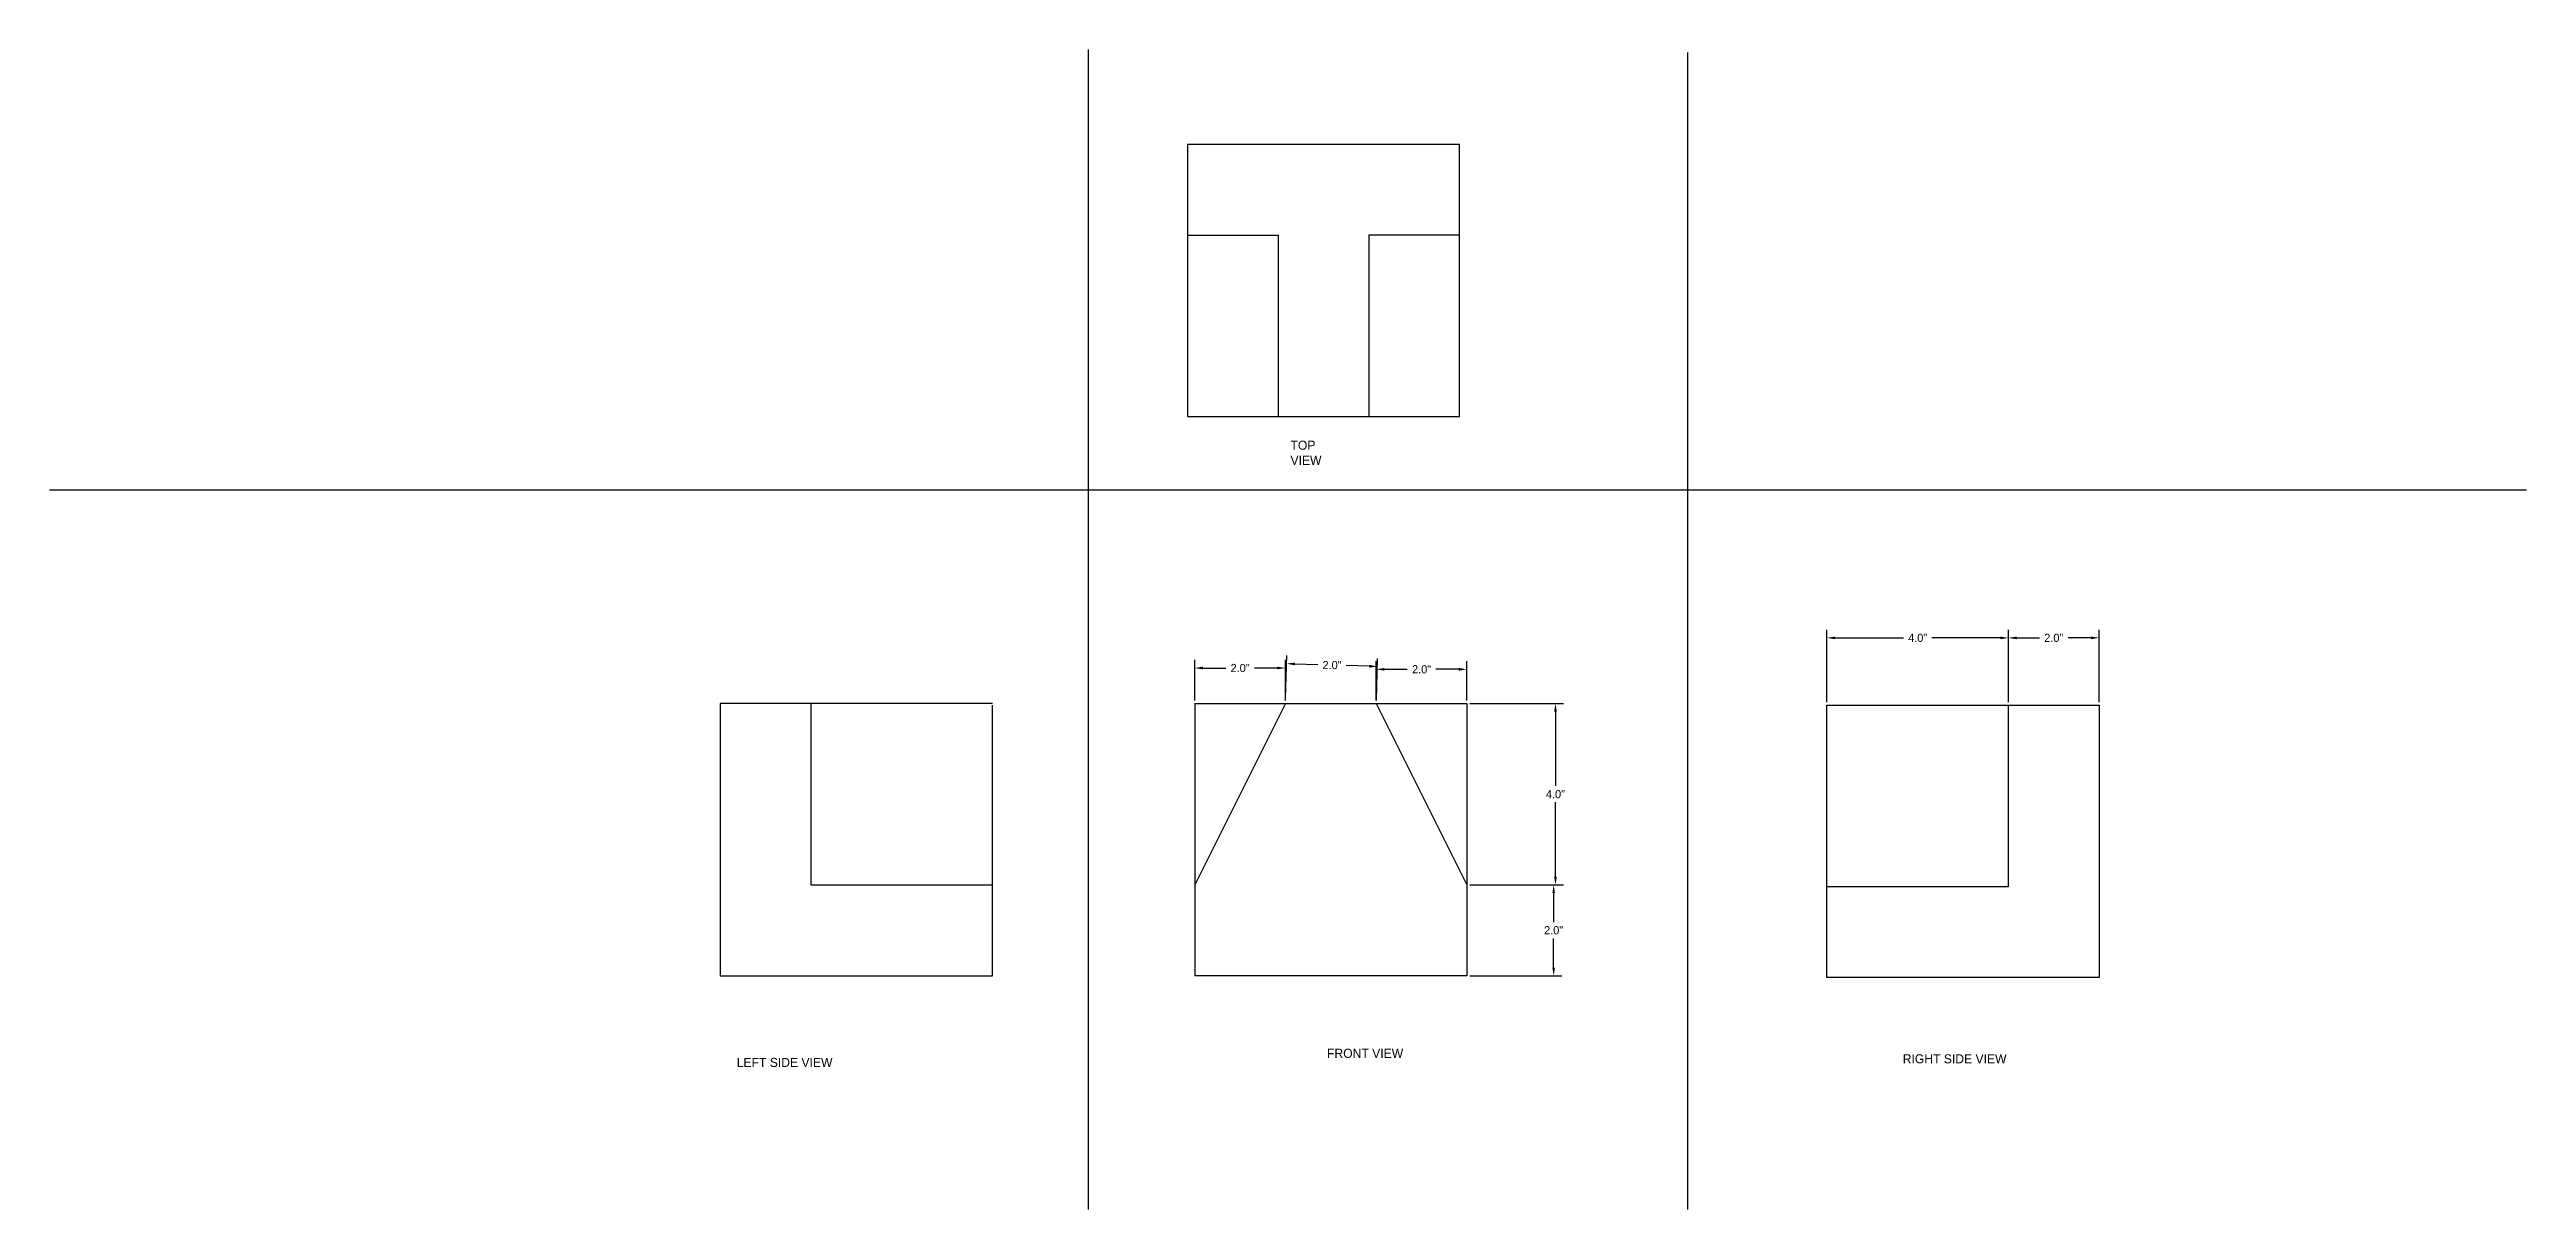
# Model space of a CAD drawing. Header units: inches. Extents: x -7.6 to 46.9, y -32.2 to 38.1.
# Drawn here: x -7.6 to 46.9, y -7.4 to 18.1 of the extents above; entities that cross this region are included whole.
import ezdxf

# ---------------------------------------------------------------- set-up
doc = ezdxf.new("R2010")
doc.units = ezdxf.units.IN
doc.header["$MEASUREMENT"] = 0
doc.dimstyles.get("Standard").update_dxf_attribs({"dimtxt": 0.18, "dimasz": 0.18, "dimexe": 0.18, "dimexo": 0.0625, "dimgap": 0.09, "dimtad": 0, "dimtih": 1, "dimtoh": 1, "dimdec": 1, "dimzin": 0, "dimdsep": 46, "dimlunit": 3, "dimtxsty": 'Standard', "dimcen": 0.09, "dimadec": 0, "dimazin": 0, "dimtfac": 1, "dimtdec": 1, "dimtofl": 0, "dimtmove": 0, "dimatfit": 3, "dimfxl": 1, "dimtolj": 1, "dimtzin": 0, "dimarcsym": 0})

msp = doc.modelspace()

# ---------------------------------------------------------------- texts
at = {"insert": (19.708, 9.507), "char_height": 0.2, "width": 0.04028, "attachment_point": 1}
msp.add_mtext('TOP VIEW', dxfattribs=at)
at = {"char_height": 0.2, "attachment_point": 1}
for s, insert in [('LEFT SIDE VIEW', (7.503, -4.095)), ('FRONT VIEW', (20.513, -3.894)), ('RIGHT SIDE VIEW', (33.201, -4.015))]:
    msp.add_mtext(s, dxfattribs=dict(at, insert=insert))

# ---------------------------------------------------------------- blocks, each defined once
blk = doc.blocks.new('*D9')
at = {"color": 0, "lineweight": -2}
for p, q in [((17.598, 3.779), (17.598, 4.676)), ((17.778, 4.496), (18.283, 4.496)), ((19.418, 4.496), (18.913, 4.496)), ((19.598, 3.779), (19.598, 4.676))]:
    blk.add_line(p, q, dxfattribs=at)
at = {"color": 0}
for points in [[(17.778, 4.526), (17.778, 4.466), (17.598, 4.496)], [(19.418, 4.526), (19.418, 4.466), (19.598, 4.496)]]:
    blk.add_solid(points, dxfattribs=at)
at = {"layer": 'Defpoints', "color": 0}
for p in [(19.598, 4.496), (17.598, 3.717), (19.598, 3.717)]:
    blk.add_point(p, dxfattribs=at)
at = {"color": 0, "insert": (18.598, 4.496), "char_height": 0.18, "attachment_point": 5}
blk.add_mtext('\\A1;2.0"', dxfattribs=at)
blk = doc.blocks.new('*D10')
at = {"color": 0, "lineweight": -2}
for p, q in [((19.6, 3.842), (19.629, 4.772)), ((19.803, 4.587), (20.308, 4.571)), ((21.443, 4.535), (20.938, 4.551)), ((21.6, 3.779), (21.629, 4.71))]:
    blk.add_line(p, q, dxfattribs=at)
at = {"color": 0}
for points in [[(19.804, 4.617), (19.802, 4.557), (19.623, 4.592)], [(21.444, 4.565), (21.442, 4.505), (21.623, 4.53)]]:
    blk.add_solid(points, dxfattribs=at)
at = {"layer": 'Defpoints', "color": 0}
for p in [(21.623, 4.53), (19.598, 3.779), (21.598, 3.717)]:
    blk.add_point(p, dxfattribs=at)
at = {"color": 0, "insert": (20.623, 4.561), "char_height": 0.18, "attachment_point": 5}
blk.add_mtext('\\A1;2.0"', dxfattribs=at)
blk = doc.blocks.new('*D11')
at = {"color": 0, "lineweight": -2}
for p, q in [((21.598, 3.779), (21.598, 4.648)), ((21.778, 4.468), (22.283, 4.468)), ((23.418, 4.468), (22.913, 4.468)), ((23.598, 3.779), (23.598, 4.648))]:
    blk.add_line(p, q, dxfattribs=at)
at = {"color": 0}
for points in [[(21.778, 4.498), (21.778, 4.438), (21.598, 4.468)], [(23.418, 4.498), (23.418, 4.438), (23.598, 4.468)]]:
    blk.add_solid(points, dxfattribs=at)
at = {"layer": 'Defpoints', "color": 0}
for p in [(23.598, 4.468), (21.598, 3.717), (23.598, 3.717)]:
    blk.add_point(p, dxfattribs=at)
at = {"color": 0, "insert": (22.598, 4.468), "char_height": 0.18, "attachment_point": 5}
blk.add_mtext('\\A1;2.0"', dxfattribs=at)
blk = doc.blocks.new('*D13')
at = {"color": 0, "lineweight": -2}
for p, q in [((23.66, 3.717), (25.728, 3.717)), ((25.548, 3.537), (25.548, 1.897)), ((25.548, -0.103), (25.548, 1.537)), ((23.66, -0.283), (25.728, -0.283))]:
    blk.add_line(p, q, dxfattribs=at)
at = {"color": 0}
for points in [[(25.518, 3.537), (25.578, 3.537), (25.548, 3.717)], [(25.518, -0.103), (25.578, -0.103), (25.548, -0.283)]]:
    blk.add_solid(points, dxfattribs=at)
at = {"layer": 'Defpoints', "color": 0}
for p in [(23.598, 3.717), (23.598, -0.283), (25.548, -0.283)]:
    blk.add_point(p, dxfattribs=at)
at = {"color": 0, "insert": (25.548, 1.717), "char_height": 0.18, "attachment_point": 5}
blk.add_mtext('\\A1;4.0"', dxfattribs=at)
blk = doc.blocks.new('*D14')
at = {"color": 0, "lineweight": -2}
for p, q in [((23.66, -0.283), (25.688, -0.283)), ((25.508, -0.463), (25.508, -1.103)), ((25.508, -2.103), (25.508, -1.463)), ((23.66, -2.283), (25.688, -2.283))]:
    blk.add_line(p, q, dxfattribs=at)
at = {"color": 0}
for points in [[(25.478, -0.463), (25.538, -0.463), (25.508, -0.283)], [(25.478, -2.103), (25.538, -2.103), (25.508, -2.283)]]:
    blk.add_solid(points, dxfattribs=at)
at = {"layer": 'Defpoints', "color": 0}
for p in [(23.598, -0.283), (23.598, -2.283), (25.508, -2.283)]:
    blk.add_point(p, dxfattribs=at)
at = {"color": 0, "insert": (25.508, -1.283), "char_height": 0.18, "attachment_point": 5}
blk.add_mtext('\\A1;2.0"', dxfattribs=at)
blk = doc.blocks.new('*D15')
at = {"color": 0, "lineweight": -2}
for p, q in [((31.531, 3.742), (31.531, 5.341)), ((31.711, 5.161), (33.216, 5.161)), ((35.351, 5.161), (33.846, 5.161)), ((35.531, 3.742), (35.531, 5.341))]:
    blk.add_line(p, q, dxfattribs=at)
at = {"color": 0}
for points in [[(31.711, 5.191), (31.711, 5.131), (31.531, 5.161)], [(35.351, 5.191), (35.351, 5.131), (35.531, 5.161)]]:
    blk.add_solid(points, dxfattribs=at)
at = {"layer": 'Defpoints', "color": 0}
for p in [(35.531, 5.161), (31.531, 3.68), (35.531, 3.68)]:
    blk.add_point(p, dxfattribs=at)
at = {"color": 0, "insert": (33.531, 5.161), "char_height": 0.18, "attachment_point": 5}
blk.add_mtext('\\A1;4.0"', dxfattribs=at)
blk = doc.blocks.new('*D16')
at = {"color": 0, "lineweight": -2}
for p, q in [((35.531, 3.742), (35.531, 5.341)), ((35.711, 5.161), (36.216, 5.161)), ((37.351, 5.161), (36.846, 5.161)), ((37.531, 3.742), (37.531, 5.341))]:
    blk.add_line(p, q, dxfattribs=at)
at = {"color": 0}
for points in [[(35.711, 5.191), (35.711, 5.131), (35.531, 5.161)], [(37.351, 5.191), (37.351, 5.131), (37.531, 5.161)]]:
    blk.add_solid(points, dxfattribs=at)
at = {"layer": 'Defpoints', "color": 0}
for p in [(37.531, 5.161), (35.531, 3.68), (37.531, 3.68)]:
    blk.add_point(p, dxfattribs=at)
at = {"color": 0, "insert": (36.531, 5.161), "char_height": 0.18, "attachment_point": 5}
blk.add_mtext('\\A1;2.0"', dxfattribs=at)

# ---------------------------------------------------------------- dimensions: what is measured, and where the dimension line sits
for p1, p2, distance, picture, middle in [((31.531, 3.68), (35.531, 3.68), 1.481, '*D15', (33.531, 5.161)), ((35.531, 3.68), (37.531, 3.68), 1.481, '*D16', (36.531, 5.161)), ((17.598, 3.717), (19.598, 3.717), 0.78, '*D9', (18.598, 4.496)), ((19.598, 3.779), (21.598, 3.717), 0.814, '*D10', (20.623, 4.561)), ((21.598, 3.717), (23.598, 3.717), 0.751, '*D11', (22.598, 4.468)), ((23.598, 3.717), (23.598, -0.283), 1.95, '*D13', (25.548, 1.717)), ((23.598, -0.283), (23.598, -2.283), 1.91, '*D14', (25.508, -1.283))]:
    dim = msp.add_aligned_dim(p1=p1, p2=p2, distance=distance, dimstyle='Standard')
    dim.commit()
    dim.dimension.update_dxf_attribs({"geometry": picture, "text_midpoint": middle})

# ---------------------------------------------------------------- linework, layer by layer
for p, q in [((15.249, 18.126), (15.249, -7.435)), ((28.459, 18.061), (28.459, -7.435)), ((23.435, 16.037), (17.435, 16.037)), ((17.435, 16.037), (17.435, 14.037)), ((23.435, 14.037), (23.435, 16.037)), ((17.435, 14.037), (17.435, 10.037)), ((17.435, 14.037), (19.435, 14.037)), ((19.435, 14.037), (19.435, 10.037)), ((23.435, 14.037), (21.435, 14.037)), ((21.435, 14.037), (21.435, 10.037)), ((23.435, 10.037), (23.435, 14.037)), ((17.435, 10.037), (23.435, 10.037)), ((-7.642, 8.424), (46.948, 8.424)), ((9.138, 3.717), (7.138, 3.717)), ((7.138, 3.717), (7.138, -2.283)), ((13.138, 3.717), (9.138, 3.717)), ((9.138, 3.717), (9.138, -0.283)), ((13.138, -0.283), (13.138, 3.68)), ((17.598, 3.717), (19.598, 3.717)), ((17.598, 3.717), (17.598, -0.283)), ((19.598, 3.717), (17.598, -0.283)), ((19.598, 3.717), (21.598, 3.717)), ((21.598, 3.717), (23.598, 3.717)), ((21.598, 3.717), (23.598, -0.283)), ((23.598, 3.717), (23.598, -0.283)), ((31.531, 3.68), (35.531, 3.68)), ((31.531, -0.32), (31.531, 3.68)), ((35.531, 3.68), (37.531, 3.68)), ((35.531, -0.32), (35.531, 3.68)), ((37.531, 3.68), (37.531, -2.32)), ((9.138, -0.283), (13.138, -0.283)), ((13.138, -2.283), (13.138, -0.283)), ((17.598, -0.283), (17.598, -2.283)), ((23.598, -0.283), (23.598, -2.283)), ((31.531, -2.32), (31.531, -0.32)), ((31.531, -0.32), (35.531, -0.32)), ((7.138, -2.283), (13.138, -2.283)), ((23.598, -2.283), (17.598, -2.283)), ((37.531, -2.32), (31.531, -2.32))]:
    msp.add_line(p, q)

msp.set_redraw_order([(e.dxf.handle, doc.entitydb.next_handle()) for e in msp.query("TEXT MTEXT ATTDEF DIMENSION ARC_DIMENSION")])  # texts and dimensions are drawn at this point

doc.saveas('drawing.dxf')
